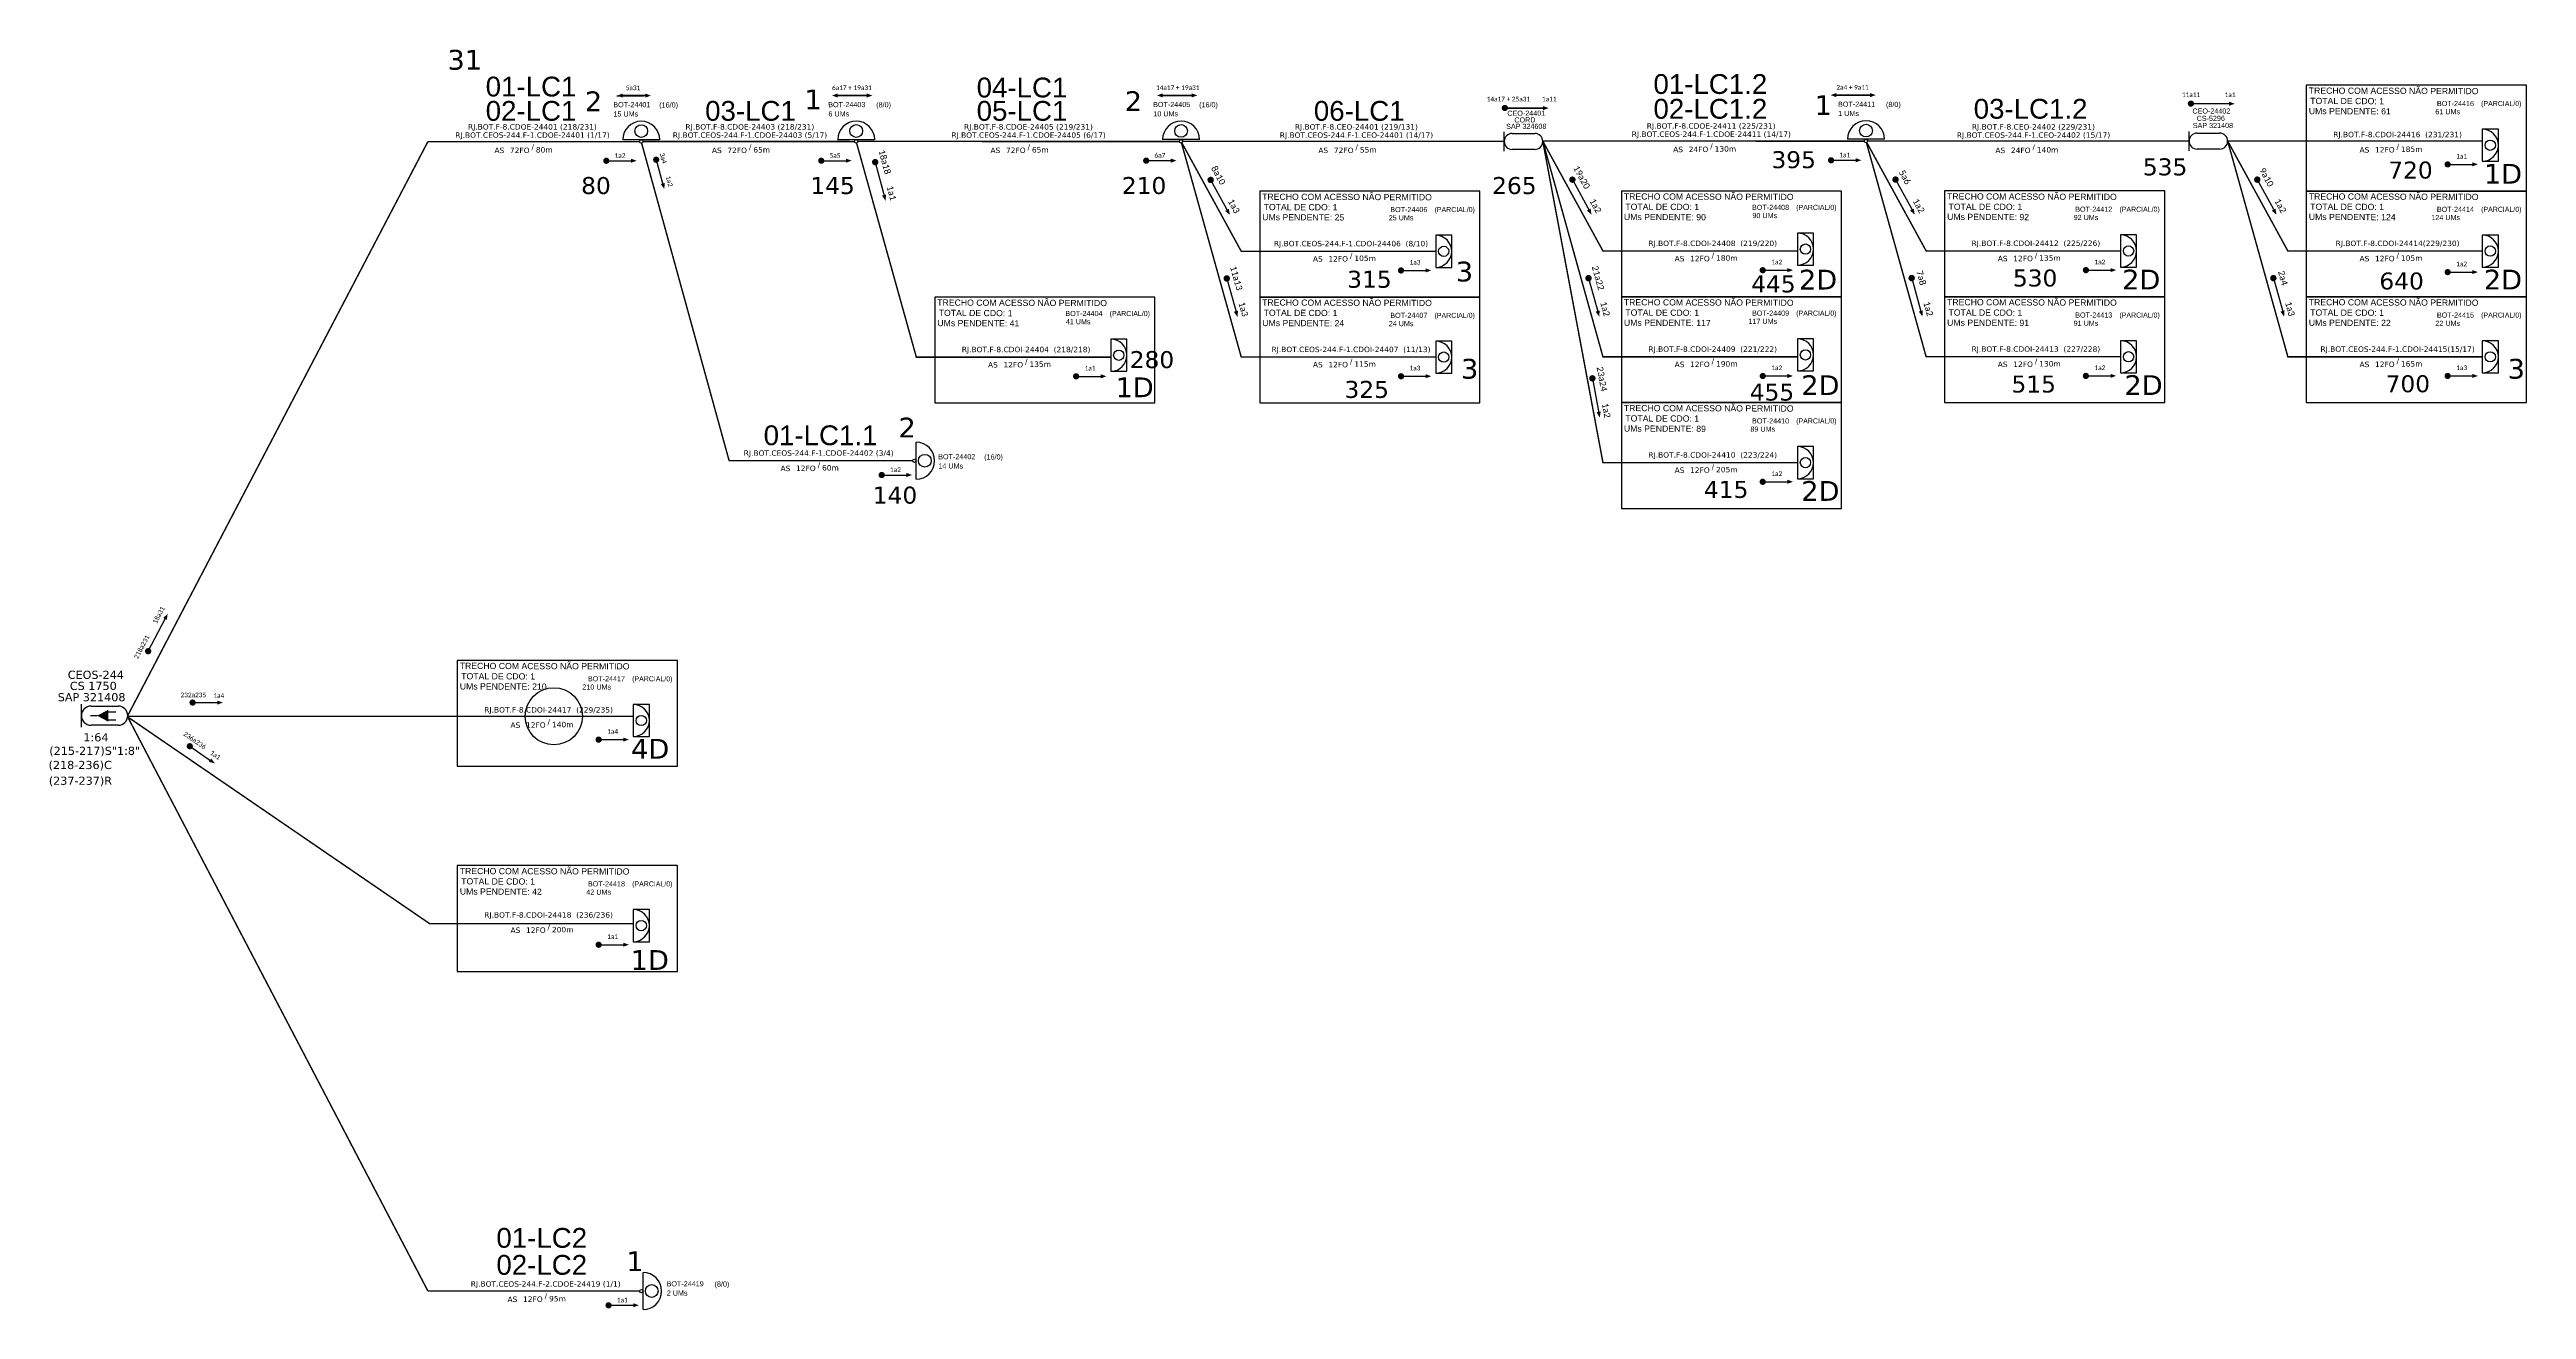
# Model space of a CAD drawing. Extents: x 56439 to 57440, y 58743 to 60492.
# Drawn here: x 56439 to 57315, y 58743 to 59188 of the extents above; entities that cross this region are included whole.
import ezdxf
from ezdxf.enums import TextEntityAlignment as Align

# ---------------------------------------------------------------- set-up
doc = ezdxf.new("R2010")
doc.units = 0
doc.layers.get('0').update_dxf_attribs({"linetype": 'CONTINUOUS'})
for name, color, linetype in [('20_0-LEGENDA_DOS_CDO_S', 1, 'CONTINUOUS'), ('20_1-CDO_INTERIOR', 1, 'CONTINUOUS'), ('20_2-CDO_POSTE', 1, 'CONTINUOUS'), ('20_4-CEOS', 1, 'CONTINUOUS'), ('40_1-ETIQUETAS', 1, 'CONTINUOUS'), ('CAP_A_INSTALAR', 1, 'FENCELINE1'), ('CD_A_INSTALAR', 1, 'CONTINUOUS'), ('LABEL_CABOS', 7, 'CONTINUOUS'), ('SETA', 7, 'CONTINUOUS'), ('TEXTO', 255, 'CONTINUOUS'), ('UMS', 2, 'FENCELINE1')]:
    doc.layers.add(name, color=color, linetype=linetype)
doc.styles.add('ARIAL', font='arial.ttf')
doc.styles.add('SIREDIT', font='verdana.ttf')
doc.linetypes.add('FENCELINE1', pattern='A,0.25,-0.1,[133,ltypeshp.shx,S=0.1,R=0,X=-0.1,Y=0],-0.1,1', length=1.45)

# ---------------------------------------------------------------- blocks, each defined once
blk = doc.blocks.new('CEOS_RP_CT_DRT')
at = {"layer": '20_4-CEOS', "color": 0}
for p, q in [((-4.54, 1.19), (-1.19, 1.19)), ((-1.19, -1.19), (-4.54, -1.19))]:
    blk.add_line(p, q, dxfattribs=at)
for points in [[(-5.73, -1.43), (-5.73, 1.44)], [(-3.79, 0), (-4.59, 0)], [(-2.47, 0.48), (-1.45, 0.48)], [(-2.47, -0.52), (-1.45, -0.52)]]:
    blk.add_lwpolyline(points, dxfattribs=at)
blk.add_lwpolyline([(-3.79, 0, 0, 1.47, 0), (-2.41, 0, 1.47, 1.47, 0)], format="xyseb", dxfattribs=at)
for centre, start, end in [((-4.54, 0), 90, 270), ((-1.19, 0), 270, 90)]:
    blk.add_arc(centre, 1.19, start, end, dxfattribs=at)
at = {"layer": '20_4-CEOS', "color": 7, "style": 'SIREDIT'}
for tag, p in [('Nº_DA_CEOS', (-2.86, 5.6)), ('LOCAL', (-2.86, 4.24)), ('SAP', (-2.86, 2.78)), ('RACIO_SPLITAGEM', (-2.86, -1.88)), ('FIBRAS_SPLITTER', (-2.86, -3.58)), ('FIBRAS_TOP_C', (-2.86, -5.08)), ('RESERVA_FINAIS', (-2.86, -6.39))]:
    blk.add_attdef(tag, text='', height=1.01, dxfattribs=at).set_placement(p, align=Align.TOP_CENTER)
blk = doc.blocks.new('ETIQUETA_RS5F')
at = {"layer": '40_1-ETIQUETAS', "color": 0, "style": 'SIREDIT'}
blk.add_text('/', height=1.5, dxfattribs=at).set_placement((1.58, -1.95), align=Align.RIGHT)
for tag, p in [('ETIQUETA_R_SECUNDARIA', (1.21, 2.1)), ('ETIQUETA_R_PRIMARIA', (1.21, 4.1)), ('F_ATIVAS/F_MORTAS', (1.14, -4.24))]:
    blk.add_attdef(tag, text='', height=1.5, dxfattribs=at).set_placement(p, align=Align.MIDDLE_CENTER)
for tag, p in [('TIPO_CABO', (-6.58, -2.12)), ('CAP_CABO', (0.4, -2.09))]:
    blk.add_attdef(tag, text='', height=1.5, dxfattribs=at).set_placement(p, align=Align.MIDDLE_RIGHT)
for tag, p in [('FUSÃO_1', (0.85, -8.39)), ('FUSÃO_2', (0.85, -10.6)), ('FUSÃO_3', (0.85, -12.93)), ('FUSÃO_4', (0.85, -15.14)), ('FUSÃO_5', (0.85, -17.16))]:
    blk.add_attdef(tag, text='', height=1.5, dxfattribs=at).set_placement(p, align=Align.CENTER)
blk.add_attdef('METROS', text='', height=1.5, dxfattribs=at).set_placement((2.14, -1.95), align=Align.MIDDLE_LEFT)
blk = doc.blocks.new('CDOE_POSTE_')
at = {"color": 1}
blk.add_line((12.9, -5.5), (-2.4, -5.5), dxfattribs=at)
for centre, radius in [((5.3, -1.9), 2.64), ((5.3, -6.2), 0.708)]:
    blk.add_circle(centre, radius, dxfattribs=at)
blk.add_arc((5.3, -5.5), 7.65, 0, 180, dxfattribs=at)
blk = doc.blocks.new('CEO')
at = {"layer": '20_4-CEOS', "color": 0}
for p, q in [((33949.46, 58973.81), (33949.46, 58980.64)), ((33952.29, 58980.06), (33960.24, 58980.06)), ((33960.24, 58974.39), (33952.29, 58974.39))]:
    blk.add_line(p, q, dxfattribs=at)
for centre, start, end in [((33952.29, 58977.22), 90, 270), ((33960.24, 58977.22), 270, 90)]:
    blk.add_arc(centre, 2.83, start, end, dxfattribs=at)
at = {"layer": '20_4-CEOS', "color": 7, "style": 'SIREDIT'}
for tag, p in [('Nº_DA_CEOS', (33956.27, 58990.52)), ('LOCAL', (33956.27, 58987.31)), ('SAP', (33956.27, 58983.82)), ('RACIO_SPLITAGEM', (33956.27, 58972.74)), ('FIBRAS_SPLITTER', (33956.27, 58968.71)), ('FIBRAS_TOP_C', (33956.27, 58965.14)), ('RESERVA_FINAIS', (33956.27, 58962.02))]:
    blk.add_attdef(tag, text='', height=2.4, dxfattribs=at).set_placement(p, align=Align.TOP_CENTER)
blk = doc.blocks.new('CDOI_INT')
at = {"layer": '20_1-CDO_INTERIOR', "color": 0}
blk.add_lwpolyline([(4.25, -4.25), (4.25, 4.25), (0, 4.25), (0, -4.25)], close=True, dxfattribs=at)
blk.add_circle((2.12, 0), 1.36, dxfattribs=at)
blk.add_arc((0, 0), 4.25, 270, 90, dxfattribs=at)
at = {"layer": '20_0-LEGENDA_DOS_CDO_S', "color": 0, "style": 'ARIAL'}
for tag, p in [('SAP', (-0.08, 6.23)), ('CDO_N', (-0.08, 10.38)), ('SURVEY', (-0.08, 8.2)), ('SPLITER_1', (21.18, 10.38)), ('SPLITER_2', (21.19, 8.68)), ('1:XX', (5.94, -2.22)), ('UMS', (5.94, -4.24))]:
    blk.add_attdef(tag, p, '', height=1.36, dxfattribs=at)
blk.add_attdef('FIBRAS_UTILIZADAS', text='', height=1.36, dxfattribs=at).set_placement((15.34, 10.38), align=Align.CENTER)
blk = doc.blocks.new('CDOE-TEXTO_PADRÃO')
at = {"layer": '20_0-LEGENDA_DOS_CDO_S', "color": 0, "style": 'ARIAL'}
for tag, p in [('CDO_N', (0.49, 7.39)), ('SAP', (0.51, 1.67)), ('CORDOALHA', (0.5, 4.33)), ('SPLITER_1', (0.59, -0.91)), ('(XX-XX_F)S', (0.54, -8.29)), ('SPLITER_2', (0.6, -3.55)), ('(XX-XX_L)S', (0.55, -10.83)), ('UMS', (0.55, -13.15))]:
    blk.add_attdef(tag, p, '', height=1.7, rotation=0.11799, dxfattribs=at)
blk.add_attdef('FIBRAS_UTILIZADAS', text='', height=1.7, rotation=0.11799, dxfattribs=at).set_placement((19.77, 7.43), align=Align.CENTER)

msp = doc.modelspace()

# ---------------------------------------------------------------- linework, layer by layer
at = {"color": 3}
for points in [[(57236.69, 59138.25), (57314.5, 59138.25), (57314.5, 59175.66), (57236.69, 59175.66)], [(56866.76, 59100.75), (56944.57, 59100.75), (56944.57, 59138.15), (56866.76, 59138.15)], [(56994.61, 59100.84), (57072.42, 59100.84), (57072.42, 59138.25), (56994.61, 59138.25)], [(57108.84, 59100.87), (57186.65, 59100.87), (57186.65, 59138.27), (57108.84, 59138.27)], [(57236.69, 59100.85), (57314.5, 59100.85), (57314.5, 59138.25), (57236.69, 59138.25)], [(56751.92, 59063.31), (56829.73, 59063.31), (56829.73, 59100.72), (56751.92, 59100.72)], [(56866.76, 59063.35), (56944.57, 59063.35), (56944.57, 59100.75), (56866.76, 59100.75)], [(56994.61, 59063.44), (57072.42, 59063.44), (57072.42, 59100.84), (56994.61, 59100.84)], [(57108.84, 59063.47), (57186.65, 59063.47), (57186.65, 59100.87), (57108.84, 59100.87)], [(57236.69, 59063.45), (57314.5, 59063.45), (57314.5, 59100.85), (57236.69, 59100.85)], [(56994.61, 59026.04), (57072.42, 59026.04), (57072.42, 59063.44), (56994.61, 59063.44)], [(56583.14, 58934.87), (56660.95, 58934.87), (56660.95, 58972.28), (56583.14, 58972.28)], [(56583.14, 58862.36), (56660.95, 58862.36), (56660.95, 58899.76), (56583.14, 58899.76)]]:
    msp.add_lwpolyline(points, close=True, dxfattribs=at)
at = {"const_width": 1.1}
for points in [[(56952.85, 59167.6, 1), (56953.95, 59167.6, 1)], [(57195.35, 59169.14, 1), (57196.45, 59169.14, 1)], [(56635.25, 59148.93, 1), (56636.35, 59148.93, 1)], [(56653.29, 59149.83, 1), (56653.58, 59148.77, 1)], [(56711.24, 59148.96, 1), (56712.34, 59148.96, 1)], [(56826.08, 59148.99, 1), (56827.18, 59148.99, 1)], [(57068.16, 59149.11, 1), (57069.26, 59149.11, 1)], [(57286.1, 59147.66, 1), (57287.19, 59147.66, 1)], [(56916.16, 59110.16, 1), (56917.26, 59110.16, 1)], [(57044.01, 59110.25, 1), (57045.11, 59110.25, 1)], [(57158.24, 59110.28, 1), (57159.34, 59110.28, 1)], [(57286.1, 59109.57, 1), (57287.19, 59109.57, 1)], [(56801.32, 59072.72, 1), (56802.42, 59072.72, 1)], [(56916.16, 59072.75, 1), (56917.26, 59072.75, 1)], [(57044.01, 59072.85, 1), (57045.11, 59072.85, 1)], [(57158.24, 59072.87, 1), (57159.34, 59072.87, 1)], [(57286.1, 59072.86, 1), (57287.19, 59072.86, 1)], [(56732.59, 59037.84, 1), (56733.69, 59037.84, 1)], [(57044.01, 59035.44, 1), (57045.11, 59035.44, 1)], [(56473.6, 58975.07, 1), (56474.11, 58976.05, 1)], [(56489.02, 58957.39, 1), (56490.12, 58957.38, 1)], [(56488.13, 58942.27, 1), (56489.03, 58941.65, 1)], [(56632.54, 58944.28, 1), (56633.64, 58944.28, 1)], [(56632.54, 58871.77, 1), (56633.64, 58871.77, 1)], [(56636.06, 58744.29, 1), (56637.16, 58744.29, 1)]]:
    msp.add_lwpolyline(points, format="xyb", close=True, dxfattribs=at)
at = {"color": 7, "const_width": 1.13}
for points in [[(56730.7, 59149.01, 1), (56731, 59147.92, 1)], [(56849.26, 59142.71, 1), (56849.57, 59141.62, 1)], [(56976.99, 59142.75, 1), (56977.54, 59141.77, 1)], [(57091.23, 59142.78, 1), (57091.77, 59141.79, 1)], [(57219.08, 59142.76, 1), (57219.63, 59141.77, 1)], [(56854.96, 59107.89, 1), (56855.26, 59106.8, 1)], [(56982.81, 59107.98, 1), (56983.12, 59106.9, 1)], [(57097.04, 59108.01, 1), (57097.35, 59106.92, 1)], [(57224.89, 59107.99, 1), (57225.2, 59106.91, 1)], [(56984.24, 59072.57, 1), (56984.45, 59071.46, 1)]]:
    msp.add_lwpolyline(points, format="xyb", close=True, dxfattribs=at)
at = {"layer": 'CAP_A_INSTALAR', "linetype": 'FENCELINE1', "ltscale": 5, "const_width": 0.513}
for points in [[(56466.63, 58952.75), (56572.75, 59155.73)], [(56572.75, 59155.73), (56647.53, 59155.7)], [(56648.73, 59155.76), (56723.51, 59155.73)], [(56724.72, 59155.78), (56838.35, 59155.76)], [(56839.56, 59155.81), (56953.19, 59155.79)], [(56966.8, 59155.91), (57080.43, 59155.88)], [(57081.64, 59155.93), (57195.27, 59155.91)], [(56679.21, 59042.91), (56744.11, 59042.91)], [(56466.63, 58952.31), (56572.75, 58749.34)], [(56572.75, 58749.34), (56647.53, 58749.36)]]:
    msp.add_lwpolyline(points, dxfattribs=at)
at = {"layer": 'CAP_A_INSTALAR', "color": 1, "linetype": 'FENCELINE1', "ltscale": 5.3, "const_width": 0.513}
msp.add_lwpolyline([(56679.21, 59042.91), (56648.29, 59155.17)], dxfattribs=at)
at = {"layer": 'CD_A_INSTALAR', "color": 8, "linetype": 'FENCELINE1', "ltscale": 5, "const_width": 0.513}
for points in [[(56814.12, 59079.5), (56745.39, 59079.5), (56724.27, 59155.2)], [(56928.95, 59079.53), (56860.23, 59079.53), (56839.11, 59155.23)], [(56928.95, 59116.94), (56860.23, 59116.94), (56839.24, 59155.28)], [(57056.81, 59042.22), (56988.08, 59042.22), (56966.8, 59155.9)], [(57056.81, 59079.62), (56988.08, 59079.62), (56966.8, 59155.9)], [(57056.81, 59117.03), (56988.08, 59117.03), (56966.8, 59155.91)], [(57171.04, 59079.65), (57102.32, 59079.65), (57081.2, 59155.35)], [(57171.04, 59117.06), (57102.32, 59117.06), (57081.33, 59155.4)], [(57298.89, 59117.04), (57230.17, 59117.04), (57208.89, 59155.92)], [(57298.89, 59155.91), (57208.89, 59155.91)], [(57298.89, 59079.63), (57230.17, 59079.63), (57208.89, 59155.91)], [(56645.34, 58952.53), (56466.62, 58952.53)], [(56645.34, 58879.23), (56573.35, 58879.23), (56466.63, 58952.31)]]:
    msp.add_lwpolyline(points, dxfattribs=at)
at = {"layer": 'SETA'}
for points in [[(56639.51, 59171.91), (56648.96, 59171.91)], [(56640.88, 59171.97), (56650.33, 59171.97)], [(56650.33, 59171.97), (56640.88, 59171.97)], [(56716.86, 59171.99), (56728.61, 59171.99)], [(56728.61, 59171.99), (56716.86, 59171.99)], [(56831.7, 59172.03), (56843.45, 59172.03)], [(56843.45, 59172.03), (56831.7, 59172.03)], [(56953.19, 59167.54), (56967.62, 59167.54)], [(56967.62, 59167.54), (56953.19, 59167.54)], [(57069.79, 59172.15), (57083.24, 59172.15)], [(57083.24, 59172.15), (57069.79, 59172.15)], [(57210.13, 59169.08), (57195.69, 59169.08)], [(56635.8, 59148.93), (56645.26, 59148.93)], [(56653.44, 59149.3), (56655.95, 59140.18)], [(56711.79, 59148.96), (56721.24, 59148.96)], [(56826.63, 59148.99), (56836.08, 59148.99)], [(57068.71, 59149.11), (57078.17, 59149.11)], [(57286.65, 59147.66), (57296.09, 59147.66)], [(56916.71, 59110.16), (56926.15, 59110.16)], [(57044.56, 59110.25), (57054, 59110.25)], [(57158.79, 59110.28), (57168.23, 59110.28)], [(57286.65, 59109.57), (57296.09, 59109.57)], [(56801.87, 59072.72), (56811.31, 59072.72)], [(56916.71, 59072.75), (56926.15, 59072.75)], [(57044.56, 59072.85), (57054, 59072.85)], [(57158.79, 59072.87), (57168.23, 59072.87)], [(57286.65, 59072.86), (57296.09, 59072.86)], [(56733.14, 59037.84), (56742.6, 59037.84)], [(57044.56, 59035.44), (57054, 59035.44)], [(56473.86, 58975.56), (56479.83, 58986.95)], [(56489.57, 58957.39), (56499.02, 58957.37)], [(56488.58, 58941.96), (56496.37, 58936.6)], [(56633.09, 58944.28), (56642.53, 58944.28)], [(56633.09, 58871.77), (56642.53, 58871.77)], [(56636.61, 58744.29), (56646.06, 58744.29)]]:
    msp.add_lwpolyline(points, dxfattribs=at)
at = {"layer": 'SETA', "color": 7}
for points in [[(56730.85, 59148.46), (56734.24, 59135.76)], [(56849.42, 59142.17), (56855.72, 59130.63)], [(56977.27, 59142.26), (56983.57, 59130.72)], [(57091.5, 59142.29), (57097.8, 59130.75)], [(57219.35, 59142.27), (57225.65, 59130.73)], [(56855.11, 59107.35), (56858.63, 59094.68)], [(56982.96, 59107.44), (56986.48, 59094.78)], [(57097.2, 59107.47), (57100.71, 59094.8)], [(57225.05, 59107.45), (57228.57, 59094.78)], [(56984.34, 59072.02), (56986.75, 59059.1)]]:
    msp.add_lwpolyline(points, dxfattribs=at)
at = {"layer": 'SETA'}
for points in [[(56641.64, 59172.71), (56639.62, 59171.98), (56641.64, 59171.25)], [(56649.58, 59172.71), (56651.59, 59171.98), (56649.58, 59171.25)], [(56717.62, 59172.74), (56715.61, 59172.01), (56717.62, 59171.27)], [(56727.85, 59172.74), (56729.87, 59172.01), (56727.85, 59171.27)], [(56832.46, 59172.77), (56830.44, 59172.04), (56832.46, 59171.31)], [(56842.69, 59172.77), (56844.7, 59172.04), (56842.69, 59171.31)], [(56966.87, 59168.29), (56968.88, 59167.55), (56966.87, 59166.82)], [(57070.55, 59172.89), (57068.54, 59172.16), (57070.55, 59171.43)], [(57082.48, 59172.89), (57084.5, 59172.16), (57082.48, 59171.43)], [(57209.37, 59169.83), (57211.38, 59169.09), (57209.37, 59168.36)], [(56644.5, 59149.68), (56646.52, 59148.95), (56644.5, 59148.22)], [(56720.49, 59149.71), (56722.5, 59148.98), (56720.49, 59148.24)], [(56835.32, 59149.74), (56837.34, 59149.01), (56835.32, 59148.27)], [(57077.41, 59149.86), (57079.42, 59149.13), (57077.41, 59148.39)], [(56656.47, 59141.11), (56656.29, 59138.97), (56655.05, 59140.72)], [(57295.33, 59148.41), (57297.34, 59147.68), (57295.33, 59146.94)], [(56925.39, 59110.9), (56927.4, 59110.17), (56925.39, 59109.44)], [(57053.24, 59111), (57055.26, 59110.26), (57053.24, 59109.53)], [(57167.48, 59111.02), (57169.49, 59110.29), (57167.48, 59109.56)], [(57295.33, 59110.31), (57297.34, 59109.58), (57295.33, 59108.85)], [(56810.55, 59073.47), (56812.57, 59072.74), (56810.55, 59072)], [(56925.39, 59073.5), (56927.4, 59072.77), (56925.39, 59072.04)], [(57053.24, 59073.59), (57055.26, 59072.86), (57053.24, 59072.13)], [(57167.48, 59073.62), (57169.49, 59072.89), (57167.48, 59072.16)], [(57295.33, 59073.6), (57297.34, 59072.87), (57295.33, 59072.14)], [(56741.84, 59038.59), (56743.86, 59037.85), (56741.84, 59037.12)], [(57053.24, 59036.19), (57055.26, 59035.46), (57053.24, 59034.73)], [(56479.16, 58987.3), (56480.75, 58988.74), (56480.46, 58986.62)], [(56498.27, 58958.12), (56500.28, 58957.38), (56498.26, 58956.65)], [(56641.78, 58945.03), (56643.79, 58944.3), (56641.78, 58943.56)], [(56496.17, 58937.65), (56497.42, 58935.9), (56495.34, 58936.44)], [(56641.78, 58872.51), (56643.79, 58871.78), (56641.78, 58871.05)], [(56645.3, 58745.04), (56647.32, 58744.31), (56645.3, 58743.58)]]:
    msp.add_solid(points, dxfattribs=at)
at = {"layer": 'SETA', "color": 7}
for points in [[(56734.69, 59137), (56734.5, 59134.81), (56733.23, 59136.61)], [(56855.86, 59131.94), (56856.2, 59129.77), (56854.54, 59131.21)], [(56983.71, 59132.04), (56984.05, 59129.86), (56982.39, 59131.31)], [(57097.94, 59132.06), (57098.29, 59129.88), (57096.62, 59131.33)], [(57225.8, 59132.04), (57226.14, 59129.87), (57224.48, 59131.31)], [(56859.07, 59095.93), (56858.91, 59093.73), (56857.62, 59095.52)], [(56986.92, 59096.02), (56986.76, 59093.82), (56985.47, 59095.61)], [(57101.15, 59096.05), (57100.99, 59093.85), (57099.7, 59095.64)], [(57229, 59096.03), (57228.84, 59093.83), (57227.55, 59095.62)], [(56987.29, 59060.3), (56986.94, 59058.12), (56985.81, 59060.01)]]:
    msp.add_solid(points, dxfattribs=at)
at = {"layer": 'UMS', "color": 6, "linetype": 'BYBLOCK'}
msp.add_circle((56617.26, 58952.53), 10.1, dxfattribs=at)

# ---------------------------------------------------------------- block references
at = {"color": 1}
for p in [(23003.73, 178.56), (23245.81, 178.68)]:
    msp.add_blockref('CEO', p, dxfattribs=at)
at = {"layer": '20_2-CDO_POSTE'}
ref = msp.add_blockref('CDOE-TEXTO_PADRÃO', (56646.07, 59155.68), dxfattribs=dict(at, xscale=1.069200003147125, yscale=1.069200003147125, zscale=1.069200003147125))
ref.add_attrib('CDO_N', 'BOT-24401', (56638.27, 59167.85), dxfattribs={"layer": '20_0-LEGENDA_DOS_CDO_S', "color": 0, "height": 1.817, "rotation": 0.11799, "style": 'ARIAL'})
ref.add_attrib('CORDOALHA', '15 UMs', (56638.33, 59164.58), dxfattribs={"layer": '20_1-CDO_INTERIOR', "color": 0, "height": 1.817, "rotation": 0.11799, "style": 'ARIAL'})
ref.add_attrib('FIBRAS_UTILIZADAS', '       (16/0)', dxfattribs={"layer": '20_0-LEGENDA_DOS_CDO_S', "color": 0, "height": 1.8175, "rotation": 0.11799, "style": 'ARIAL'}).set_placement((56655.37, 59167.77), align=Align.CENTER)
ref = msp.add_blockref('CDOE-TEXTO_PADRÃO', (56722.05, 59155.71), dxfattribs=dict(at, xscale=1.069200003147125, yscale=1.069200003147125, zscale=1.069200003147125))
ref.add_attrib('CDO_N', 'BOT-24403', (56714.25, 59167.88), dxfattribs={"layer": '20_0-LEGENDA_DOS_CDO_S', "color": 0, "height": 1.817, "rotation": 0.11799, "style": 'ARIAL'})
ref.add_attrib('CORDOALHA', '6 UMs', (56714.32, 59164.6), dxfattribs={"layer": '20_1-CDO_INTERIOR', "color": 0, "height": 1.817, "rotation": 0.11799, "style": 'ARIAL'})
ref.add_attrib('FIBRAS_UTILIZADAS', '       (8/0)', dxfattribs={"layer": '20_0-LEGENDA_DOS_CDO_S', "color": 0, "height": 1.8175, "rotation": 0.11799, "style": 'ARIAL'}).set_placement((56731.35, 59167.8), align=Align.CENTER)
ref = msp.add_blockref('CDOE-TEXTO_PADRÃO', (56836.89, 59155.74), dxfattribs=dict(at, xscale=1.069200003147125, yscale=1.069200003147125, zscale=1.069200003147125))
ref.add_attrib('CDO_N', 'BOT-24405', (56829.09, 59167.91), dxfattribs={"layer": '20_0-LEGENDA_DOS_CDO_S', "color": 0, "height": 1.817, "rotation": 0.11799, "style": 'ARIAL'})
ref.add_attrib('CORDOALHA', '10 UMs', (56829.16, 59164.64), dxfattribs={"layer": '20_1-CDO_INTERIOR', "color": 0, "height": 1.817, "rotation": 0.11799, "style": 'ARIAL'})
ref.add_attrib('FIBRAS_UTILIZADAS', '       (16/0)', dxfattribs={"layer": '20_0-LEGENDA_DOS_CDO_S', "color": 0, "height": 1.8175, "rotation": 0.11799, "style": 'ARIAL'}).set_placement((56846.19, 59167.83), align=Align.CENTER)
ref = msp.add_blockref('CDOE-TEXTO_PADRÃO', (56954.3, 59157.4), dxfattribs=dict(at, xscale=1.067418450900318, yscale=1.067418450900318, zscale=1.067418450900318))
ref.add_attrib('CDO_N', 'CEO-24401', (56954.29, 59164.83), dxfattribs={"layer": '20_0-LEGENDA_DOS_CDO_S', "color": 0, "height": 1.814, "rotation": 0.11799, "style": 'ARIAL'})
ref.add_attrib('CORDOALHA', 'CORD', (56956.77, 59162.48), dxfattribs={"layer": '20_0-LEGENDA_DOS_CDO_S', "color": 0, "height": 1.814, "rotation": 0.11799, "style": 'ARIAL'})
ref.add_attrib('SAP', 'SAP 324608', (56953.86, 59160.2), dxfattribs={"layer": '20_0-LEGENDA_DOS_CDO_S', "color": 0, "height": 1.814, "rotation": 0.11799, "style": 'ARIAL'})
ref = msp.add_blockref('CDOE-TEXTO_PADRÃO', (57078.98, 59155.86), dxfattribs=dict(at, xscale=1.069200003147125, yscale=1.069200003147125, zscale=1.069200003147125))
ref.add_attrib('CDO_N', 'BOT-24411', (57071.18, 59168.03), dxfattribs={"layer": '20_0-LEGENDA_DOS_CDO_S', "color": 0, "height": 1.817, "rotation": 0.11799, "style": 'ARIAL'})
ref.add_attrib('CORDOALHA', '1 UMs', (57071.24, 59164.75), dxfattribs={"layer": '20_1-CDO_INTERIOR', "color": 0, "height": 1.817, "rotation": 0.11799, "style": 'ARIAL'})
ref.add_attrib('FIBRAS_UTILIZADAS', '       (8/0)', dxfattribs={"layer": '20_0-LEGENDA_DOS_CDO_S', "color": 0, "height": 1.8175, "rotation": 0.11799, "style": 'ARIAL'}).set_placement((57088.27, 59167.95), align=Align.CENTER)
ref = msp.add_blockref('CDOE-TEXTO_PADRÃO', (57196.38, 59157.4), dxfattribs=dict(at, xscale=1.067418450900318, yscale=1.067418450900318, zscale=1.067418450900318))
ref.add_attrib('CDO_N', 'CEO-24402', (57196.44, 59165.6), dxfattribs={"layer": '20_0-LEGENDA_DOS_CDO_S', "color": 0, "height": 1.814, "rotation": 0.11799, "style": 'ARIAL'})
ref.add_attrib('CORDOALHA', 'CS-5296', (57197.91, 59163.02), dxfattribs={"layer": '20_0-LEGENDA_DOS_CDO_S', "color": 0, "height": 1.814, "rotation": 0.11799, "style": 'ARIAL'})
ref.add_attrib('SAP', 'SAP 321408', (57196.56, 59160.49), dxfattribs={"layer": '20_0-LEGENDA_DOS_CDO_S', "color": 0, "height": 1.814, "rotation": 0.11799, "style": 'ARIAL'})
ref = msp.add_blockref('CDOE-TEXTO_PADRÃO', (56760.92, 59031.22), dxfattribs=dict(at, xscale=1.069200003147125, yscale=1.069200003147125, zscale=1.069200003147125))
ref.add_attrib('CDO_N', 'BOT-24402', (56753.11, 59043.39), dxfattribs={"layer": '20_0-LEGENDA_DOS_CDO_S', "color": 0, "height": 1.817, "rotation": 0.11799, "style": 'ARIAL'})
ref.add_attrib('CORDOALHA', '14 UMs', (56753.18, 59040.12), dxfattribs={"layer": '20_1-CDO_INTERIOR', "color": 0, "height": 1.817, "rotation": 0.11799, "style": 'ARIAL'})
ref.add_attrib('FIBRAS_UTILIZADAS', '       (16/0)', dxfattribs={"layer": '20_0-LEGENDA_DOS_CDO_S', "color": 0, "height": 1.8175, "rotation": 0.11799, "style": 'ARIAL'}).set_placement((56770.21, 59043.31), align=Align.CENTER)
ref = msp.add_blockref('CDOE-TEXTO_PADRÃO', (56664.91, 58738.81), dxfattribs=dict(at, xscale=1.069200003147125, yscale=1.069200003147125, zscale=1.069200003147125))
ref.add_attrib('CDO_N', 'BOT-24419', (56657.11, 58750.99), dxfattribs={"layer": '20_0-LEGENDA_DOS_CDO_S', "color": 0, "height": 1.817, "rotation": 0.11799, "style": 'ARIAL'})
ref.add_attrib('CORDOALHA', '2 UMs', (56657.18, 58747.71), dxfattribs={"layer": '20_1-CDO_INTERIOR', "color": 0, "height": 1.817, "rotation": 0.11799, "style": 'ARIAL'})
ref.add_attrib('FIBRAS_UTILIZADAS', '       (8/0)', dxfattribs={"layer": '20_0-LEGENDA_DOS_CDO_S', "color": 0, "height": 1.8175, "rotation": 0.11799, "style": 'ARIAL'}).set_placement((56674.21, 58750.9), align=Align.CENTER)
at = {"layer": '20_4-CEOS'}
ref = msp.add_blockref('CEOS_RP_CT_DRT', (56466.63, 58952.75), dxfattribs=dict(at, xscale=2.853398852348328, yscale=2.853398852348328, zscale=2.853398852348328))
ref.add_attrib('Nº_DA_CEOS', 'CEOS-244', dxfattribs={"color": 7, "height": 2.881, "style": 'SIREDIT'}).set_placement((56455.38, 58968.66), align=Align.TOP_CENTER)
ref.add_attrib('LOCAL', 'CS 1750', dxfattribs={"color": 7, "height": 2.881, "style": 'SIREDIT'}).set_placement((56454.47, 58964.73), align=Align.TOP_CENTER)
ref.add_attrib('SAP', 'SAP 321408', dxfattribs={"color": 7, "height": 2.881, "style": 'SIREDIT'}).set_placement((56453.88, 58960.74), align=Align.TOP_CENTER)
ref.add_attrib('RACIO_SPLITAGEM', '1:64', dxfattribs={"color": 7, "height": 2.881, "style": 'SIREDIT'}).set_placement((56455.41, 58946.54), align=Align.TOP_CENTER)
ref.add_attrib('FIBRAS_SPLITTER', '(215-217)S"1:8"', dxfattribs={"color": 7, "height": 2.881, "style": 'SIREDIT'}).set_placement((56454.97, 58941.78), align=Align.TOP_CENTER)
ref.add_attrib('FIBRAS_TOP_C', '(218-236)C', dxfattribs={"color": 7, "height": 2.881, "style": 'SIREDIT'}).set_placement((56449.84, 58936.77), align=Align.TOP_CENTER)
ref.add_attrib('RESERVA_FINAIS', '(237-237)R', dxfattribs={"color": 7, "height": 2.881, "style": 'SIREDIT'}).set_placement((56449.92, 58931.2), align=Align.TOP_CENTER)
at = {"layer": '40_1-ETIQUETAS'}
ref = msp.add_blockref('ETIQUETA_RS5F', (56608.2, 59155.33), dxfattribs=dict(at, xscale=1.280902120836367, yscale=1.280902120836367, zscale=1.280902120836367))
ref.add_attrib('ETIQUETA_R_PRIMARIA', 'RJ.BOT.F-8.CDOE-24401 (218/231)', dxfattribs={"color": 0, "height": 1.9214, "style": 'SIREDIT'}).set_placement((56609.67, 59160.93), align=Align.MIDDLE_CENTER)
ref.add_attrib('ETIQUETA_R_SECUNDARIA', 'RJ.BOT.CEOS-244.F-1.CDOE-24401 (1/17)', dxfattribs={"color": 0, "height": 1.9214, "style": 'SIREDIT'}).set_placement((56609.71, 59158.02), align=Align.MIDDLE_CENTER)
ref.add_attrib('TIPO_CABO', 'AS', dxfattribs={"color": 0, "height": 1.921, "style": 'SIREDIT'}).set_placement((56599.73, 59152.62), align=Align.MIDDLE_RIGHT)
ref.add_attrib('CAP_CABO', '72FO', dxfattribs={"color": 0, "height": 1.921, "style": 'SIREDIT'}).set_placement((56608.67, 59152.64), align=Align.MIDDLE_RIGHT)
ref.add_attrib('METROS', '80m', dxfattribs={"color": 0, "height": 1.921, "style": 'SIREDIT'}).set_placement((56610.9, 59152.82), align=Align.MIDDLE_LEFT)
ref = msp.add_blockref('ETIQUETA_RS5F', (56685.06, 59155.33), dxfattribs=dict(at, xscale=1.280902120836367, yscale=1.280902120836367, zscale=1.280902120836367))
ref.add_attrib('ETIQUETA_R_PRIMARIA', 'RJ.BOT.F-8.CDOE-24403 (218/231)', dxfattribs={"color": 0, "height": 1.9214, "style": 'SIREDIT'}).set_placement((56686.53, 59160.93), align=Align.MIDDLE_CENTER)
ref.add_attrib('ETIQUETA_R_SECUNDARIA', 'RJ.BOT.CEOS-244.F-1.CDOE-24403 (5/17)', dxfattribs={"color": 0, "height": 1.9214, "style": 'SIREDIT'}).set_placement((56686.58, 59158.02), align=Align.MIDDLE_CENTER)
ref.add_attrib('TIPO_CABO', 'AS', dxfattribs={"color": 0, "height": 1.921, "style": 'SIREDIT'}).set_placement((56676.59, 59152.62), align=Align.MIDDLE_RIGHT)
ref.add_attrib('CAP_CABO', '72FO', dxfattribs={"color": 0, "height": 1.921, "style": 'SIREDIT'}).set_placement((56685.53, 59152.64), align=Align.MIDDLE_RIGHT)
ref.add_attrib('METROS', '65m', dxfattribs={"color": 0, "height": 1.921, "style": 'SIREDIT'}).set_placement((56687.77, 59152.82), align=Align.MIDDLE_LEFT)
ref = msp.add_blockref('ETIQUETA_RS5F', (56783.54, 59155.33), dxfattribs=dict(at, xscale=1.280902120836367, yscale=1.280902120836367, zscale=1.280902120836367))
ref.add_attrib('ETIQUETA_R_PRIMARIA', 'RJ.BOT.F-8.CDOE-24405 (219/231)', dxfattribs={"color": 0, "height": 1.9214, "style": 'SIREDIT'}).set_placement((56785.01, 59160.93), align=Align.MIDDLE_CENTER)
ref.add_attrib('ETIQUETA_R_SECUNDARIA', 'RJ.BOT.CEOS-244.F-1.CDOE-24405 (6/17)', dxfattribs={"color": 0, "height": 1.9214, "style": 'SIREDIT'}).set_placement((56785.05, 59158.02), align=Align.MIDDLE_CENTER)
ref.add_attrib('TIPO_CABO', 'AS', dxfattribs={"color": 0, "height": 1.921, "style": 'SIREDIT'}).set_placement((56775.06, 59152.62), align=Align.MIDDLE_RIGHT)
ref.add_attrib('CAP_CABO', '72FO', dxfattribs={"color": 0, "height": 1.921, "style": 'SIREDIT'}).set_placement((56784.01, 59152.64), align=Align.MIDDLE_RIGHT)
ref.add_attrib('METROS', '65m', dxfattribs={"color": 0, "height": 1.921, "style": 'SIREDIT'}).set_placement((56786.24, 59152.82), align=Align.MIDDLE_LEFT)
ref = msp.add_blockref('ETIQUETA_RS5F', (56899.44, 59155.33), dxfattribs=dict(at, xscale=1.280902120836367, yscale=1.280902120836367, zscale=1.280902120836367))
ref.add_attrib('ETIQUETA_R_PRIMARIA', 'RJ.BOT.F-8.CEO-24401 (219/131)', dxfattribs={"color": 0, "height": 1.9214, "style": 'SIREDIT'}).set_placement((56900.91, 59160.93), align=Align.MIDDLE_CENTER)
ref.add_attrib('ETIQUETA_R_SECUNDARIA', 'RJ.BOT.CEOS-244.F-1.CEO-24401 (14/17)', dxfattribs={"color": 0, "height": 1.9214, "style": 'SIREDIT'}).set_placement((56900.95, 59158.02), align=Align.MIDDLE_CENTER)
ref.add_attrib('TIPO_CABO', 'AS', dxfattribs={"color": 0, "height": 1.921, "style": 'SIREDIT'}).set_placement((56890.96, 59152.62), align=Align.MIDDLE_RIGHT)
ref.add_attrib('CAP_CABO', '72FO', dxfattribs={"color": 0, "height": 1.921, "style": 'SIREDIT'}).set_placement((56899.91, 59152.64), align=Align.MIDDLE_RIGHT)
ref.add_attrib('METROS', '55m', dxfattribs={"color": 0, "height": 1.921, "style": 'SIREDIT'}).set_placement((56902.14, 59152.82), align=Align.MIDDLE_LEFT)
ref = msp.add_blockref('ETIQUETA_RS5F', (57024.85, 59155.65), dxfattribs=dict(at, xscale=1.280902120836367, yscale=1.280902120836367, zscale=1.280902120836367))
ref.add_attrib('ETIQUETA_R_PRIMARIA', 'RJ.BOT.F-8.CDOE-24411 (225/231)', dxfattribs={"color": 0, "height": 1.9214, "style": 'SIREDIT'}).set_placement((57026.32, 59161.25), align=Align.MIDDLE_CENTER)
ref.add_attrib('ETIQUETA_R_SECUNDARIA', 'RJ.BOT.CEOS-244.F-1.CDOE-24411 (14/17)', dxfattribs={"color": 0, "height": 1.9214, "style": 'SIREDIT'}).set_placement((57026.37, 59158.34), align=Align.MIDDLE_CENTER)
ref.add_attrib('TIPO_CABO', 'AS', dxfattribs={"color": 0, "height": 1.921, "style": 'SIREDIT'}).set_placement((57016.38, 59152.94), align=Align.MIDDLE_RIGHT)
ref.add_attrib('CAP_CABO', '24FO', dxfattribs={"color": 0, "height": 1.921, "style": 'SIREDIT'}).set_placement((57025.32, 59152.97), align=Align.MIDDLE_RIGHT)
ref.add_attrib('METROS', '130m', dxfattribs={"color": 0, "height": 1.921, "style": 'SIREDIT'}).set_placement((57027.56, 59153.14), align=Align.MIDDLE_LEFT)
ref = msp.add_blockref('ETIQUETA_RS5F', (57138.75, 59155.33), dxfattribs=dict(at, xscale=1.280902120836367, yscale=1.280902120836367, zscale=1.280902120836367))
ref.add_attrib('ETIQUETA_R_PRIMARIA', 'RJ.BOT.F-8.CEO-24402 (229/231)', dxfattribs={"color": 0, "height": 1.9214, "style": 'SIREDIT'}).set_placement((57140.22, 59160.93), align=Align.MIDDLE_CENTER)
ref.add_attrib('ETIQUETA_R_SECUNDARIA', 'RJ.BOT.CEOS-244.F-1.CEO-24402 (15/17)', dxfattribs={"color": 0, "height": 1.9214, "style": 'SIREDIT'}).set_placement((57140.26, 59158.02), align=Align.MIDDLE_CENTER)
ref.add_attrib('TIPO_CABO', 'AS', dxfattribs={"color": 0, "height": 1.921, "style": 'SIREDIT'}).set_placement((57130.27, 59152.62), align=Align.MIDDLE_RIGHT)
ref.add_attrib('CAP_CABO', '24FO', dxfattribs={"color": 0, "height": 1.921, "style": 'SIREDIT'}).set_placement((57139.22, 59152.64), align=Align.MIDDLE_RIGHT)
ref.add_attrib('METROS', '140m', dxfattribs={"color": 0, "height": 1.921, "style": 'SIREDIT'}).set_placement((57141.45, 59152.82), align=Align.MIDDLE_LEFT)
ref = msp.add_blockref('ETIQUETA_RS5F', (56709.35, 59042.9), dxfattribs=dict(at, xscale=1.283, yscale=1.283, zscale=1.283))
ref.add_attrib('ETIQUETA_R_SECUNDARIA', 'RJ.BOT.CEOS-244.F-1.CDOE-24402 (3/4)', dxfattribs={"color": 0, "height": 1.9245, "style": 'SIREDIT'}).set_placement((56710.86, 59045.6), align=Align.MIDDLE_CENTER)
ref.add_attrib('TIPO_CABO', 'AS', dxfattribs={"color": 0, "height": 1.925, "style": 'SIREDIT'}).set_placement((56700.86, 59040.18), align=Align.MIDDLE_RIGHT)
ref.add_attrib('CAP_CABO', '12FO', dxfattribs={"color": 0, "height": 1.925, "style": 'SIREDIT'}).set_placement((56709.82, 59040.21), align=Align.MIDDLE_RIGHT)
ref.add_attrib('METROS', '60m', dxfattribs={"color": 0, "height": 1.925, "style": 'SIREDIT'}).set_placement((56712.05, 59040.39), align=Align.MIDDLE_LEFT)
ref = msp.add_blockref('ETIQUETA_RS5F', (56612.85, 58749.15), dxfattribs=dict(at, xscale=1.283, yscale=1.283, zscale=1.283))
ref.add_attrib('ETIQUETA_R_SECUNDARIA', 'RJ.BOT.CEOS-244.F-2.CDOE-24419 (1/1)', dxfattribs={"color": 0, "height": 1.9245, "style": 'SIREDIT'}).set_placement((56614.37, 58751.85), align=Align.MIDDLE_CENTER)
ref.add_attrib('TIPO_CABO', 'AS', dxfattribs={"color": 0, "height": 1.925, "style": 'SIREDIT'}).set_placement((56604.36, 58746.44), align=Align.MIDDLE_RIGHT)
ref.add_attrib('CAP_CABO', '12FO', dxfattribs={"color": 0, "height": 1.925, "style": 'SIREDIT'}).set_placement((56613.32, 58746.47), align=Align.MIDDLE_RIGHT)
ref.add_attrib('METROS', '95m', dxfattribs={"color": 0, "height": 1.925, "style": 'SIREDIT'}).set_placement((56615.56, 58746.65), align=Align.MIDDLE_LEFT)
at = {"layer": 'CD_A_INSTALAR', "color": 8, "linetype": 'FENCELINE1', "ltscale": 5}
ref = msp.add_blockref('CDOI_INT', (57298.89, 59154.43), dxfattribs=dict(at, xscale=1.33473017723919, yscale=1.33473017723919, zscale=1.33473017723919))
ref.add_attrib('CDO_N', 'BOT-24416    ', dxfattribs={"layer": '20_0-LEGENDA_DOS_CDO_S', "color": 0, "height": 1.8156, "style": 'ARIAL'}).set_placement((57298.78, 59168.28), align=Align.RIGHT)
ref.add_attrib('FIBRAS_UTILIZADAS', '        (PARCIAL/0)', dxfattribs={"layer": '20_0-LEGENDA_DOS_CDO_S', "color": 0, "height": 1.7905, "style": 'ARIAL', "width": 0.986168}).set_placement((57312.74, 59168.28), align=Align.RIGHT)
ref.add_attrib('SURVEY', '     61 UMs           ', dxfattribs={"layer": '20_0-LEGENDA_DOS_CDO_S', "color": 0, "height": 1.8156, "style": 'ARIAL'}).set_placement((57298.79, 59165.37), align=Align.RIGHT)
ref = msp.add_blockref('ETIQUETA_RS5F', (57267.44, 59155.51), dxfattribs=dict(at, xscale=1.280902120837365, yscale=1.280902120837365, zscale=1.280902120837365))
ref.add_attrib('ETIQUETA_R_SECUNDARIA', 'RJ.BOT.F-8.CDOI-24416  (231/231)', dxfattribs={"layer": '40_1-ETIQUETAS', "color": 0, "height": 1.9214, "style": 'SIREDIT'}).set_placement((57268.95, 59158.21), align=Align.MIDDLE_CENTER)
ref.add_attrib('TIPO_CABO', 'AS', dxfattribs={"layer": '40_1-ETIQUETAS', "color": 0, "height": 1.921, "style": 'SIREDIT'}).set_placement((57258.97, 59152.8), align=Align.MIDDLE_RIGHT)
ref.add_attrib('CAP_CABO', '12FO', dxfattribs={"layer": '40_1-ETIQUETAS', "color": 0, "height": 1.921, "style": 'SIREDIT'}).set_placement((57267.91, 59152.83), align=Align.MIDDLE_RIGHT)
ref.add_attrib('METROS', '185m', dxfattribs={"layer": '40_1-ETIQUETAS', "color": 0, "height": 1.921, "style": 'SIREDIT'}).set_placement((57270.14, 59153.01), align=Align.MIDDLE_LEFT)
ref = msp.add_blockref('CDOI_INT', (56928.95, 59116.93), dxfattribs=dict(at, xscale=1.33473017723919, yscale=1.33473017723919, zscale=1.33473017723919))
ref.add_attrib('CDO_N', 'BOT-24406    ', dxfattribs={"layer": '20_0-LEGENDA_DOS_CDO_S', "color": 0, "height": 1.8156, "style": 'ARIAL'}).set_placement((56928.84, 59130.79), align=Align.RIGHT)
ref.add_attrib('FIBRAS_UTILIZADAS', '        (PARCIAL/0)', dxfattribs={"layer": '20_0-LEGENDA_DOS_CDO_S', "color": 0, "height": 1.7905, "style": 'ARIAL', "width": 0.986168}).set_placement((56942.8, 59130.79), align=Align.RIGHT)
ref.add_attrib('SURVEY', '    25 UMs           ', dxfattribs={"layer": '20_0-LEGENDA_DOS_CDO_S', "color": 0, "height": 1.8156, "style": 'ARIAL'}).set_placement((56928.85, 59127.88), align=Align.RIGHT)
ref = msp.add_blockref('CDOI_INT', (57056.81, 59117.71), dxfattribs=dict(at, xscale=1.33473017723919, yscale=1.33473017723919, zscale=1.33473017723919))
ref.add_attrib('CDO_N', 'BOT-24408    ', dxfattribs={"layer": '20_0-LEGENDA_DOS_CDO_S', "color": 0, "height": 1.8156, "style": 'ARIAL'}).set_placement((57056.7, 59131.57), align=Align.RIGHT)
ref.add_attrib('FIBRAS_UTILIZADAS', '        (PARCIAL/0)', dxfattribs={"layer": '20_0-LEGENDA_DOS_CDO_S', "color": 0, "height": 1.7905, "style": 'ARIAL', "width": 0.986168}).set_placement((57070.65, 59131.57), align=Align.RIGHT)
ref.add_attrib('SURVEY', '90 UMs          ', dxfattribs={"layer": '20_0-LEGENDA_DOS_CDO_S', "color": 0, "height": 1.8156, "style": 'ARIAL'}).set_placement((57056.7, 59128.66), align=Align.RIGHT)
ref = msp.add_blockref('CDOI_INT', (57171.04, 59117.04), dxfattribs=dict(at, xscale=1.33473017723919, yscale=1.33473017723919, zscale=1.33473017723919))
ref.add_attrib('CDO_N', 'BOT-24412    ', dxfattribs={"layer": '20_0-LEGENDA_DOS_CDO_S', "color": 0, "height": 1.8156, "style": 'ARIAL'}).set_placement((57170.93, 59130.9), align=Align.RIGHT)
ref.add_attrib('FIBRAS_UTILIZADAS', '        (PARCIAL/0)', dxfattribs={"layer": '20_0-LEGENDA_DOS_CDO_S', "color": 0, "height": 1.7905, "style": 'ARIAL', "width": 0.986168}).set_placement((57184.89, 59130.9), align=Align.RIGHT)
ref.add_attrib('SURVEY', '     92 UMs           ', dxfattribs={"layer": '20_0-LEGENDA_DOS_CDO_S', "color": 0, "height": 1.8156, "style": 'ARIAL'}).set_placement((57170.93, 59127.99), align=Align.RIGHT)
ref = msp.add_blockref('CDOI_INT', (57298.89, 59117.02), dxfattribs=dict(at, xscale=1.33473017723919, yscale=1.33473017723919, zscale=1.33473017723919))
ref.add_attrib('CDO_N', 'BOT-24414    ', dxfattribs={"layer": '20_0-LEGENDA_DOS_CDO_S', "color": 0, "height": 1.8156, "style": 'ARIAL'}).set_placement((57298.78, 59130.88), align=Align.RIGHT)
ref.add_attrib('FIBRAS_UTILIZADAS', '        (PARCIAL/0)', dxfattribs={"layer": '20_0-LEGENDA_DOS_CDO_S', "color": 0, "height": 1.7905, "style": 'ARIAL', "width": 0.986168}).set_placement((57312.74, 59130.88), align=Align.RIGHT)
ref.add_attrib('SURVEY', '     124 UMs           ', dxfattribs={"layer": '20_0-LEGENDA_DOS_CDO_S', "color": 0, "height": 1.8156, "style": 'ARIAL'}).set_placement((57298.79, 59127.97), align=Align.RIGHT)
ref = msp.add_blockref('ETIQUETA_RS5F', (56897.5, 59116.96), dxfattribs=dict(at, xscale=1.280902120837365, yscale=1.280902120837365, zscale=1.280902120837365))
ref.add_attrib('ETIQUETA_R_SECUNDARIA', 'RJ.BOT.CEOS-244.F-1.CDOI-24406  (8/10)', dxfattribs={"layer": '40_1-ETIQUETAS', "color": 0, "height": 1.9214, "style": 'SIREDIT'}).set_placement((56899.02, 59119.66), align=Align.MIDDLE_CENTER)
ref.add_attrib('TIPO_CABO', 'AS', dxfattribs={"layer": '40_1-ETIQUETAS', "color": 0, "height": 1.921, "style": 'SIREDIT'}).set_placement((56889.03, 59114.25), align=Align.MIDDLE_RIGHT)
ref.add_attrib('CAP_CABO', '12FO', dxfattribs={"layer": '40_1-ETIQUETAS', "color": 0, "height": 1.921, "style": 'SIREDIT'}).set_placement((56897.97, 59114.28), align=Align.MIDDLE_RIGHT)
ref.add_attrib('METROS', '105m', dxfattribs={"layer": '40_1-ETIQUETAS', "color": 0, "height": 1.921, "style": 'SIREDIT'}).set_placement((56900.21, 59114.46), align=Align.MIDDLE_LEFT)
ref = msp.add_blockref('ETIQUETA_RS5F', (57025.35, 59117.05), dxfattribs=dict(at, xscale=1.280902120837365, yscale=1.280902120837365, zscale=1.280902120837365))
ref.add_attrib('ETIQUETA_R_SECUNDARIA', 'RJ.BOT.F-8.CDOI-24408  (219/220)', dxfattribs={"layer": '40_1-ETIQUETAS', "color": 0, "height": 1.9214, "style": 'SIREDIT'}).set_placement((57026.87, 59119.75), align=Align.MIDDLE_CENTER)
ref.add_attrib('TIPO_CABO', 'AS', dxfattribs={"layer": '40_1-ETIQUETAS', "color": 0, "height": 1.921, "style": 'SIREDIT'}).set_placement((57016.88, 59114.34), align=Align.MIDDLE_RIGHT)
ref.add_attrib('CAP_CABO', '12FO', dxfattribs={"layer": '40_1-ETIQUETAS', "color": 0, "height": 1.921, "style": 'SIREDIT'}).set_placement((57025.82, 59114.37), align=Align.MIDDLE_RIGHT)
ref.add_attrib('METROS', '180m', dxfattribs={"layer": '40_1-ETIQUETAS', "color": 0, "height": 1.921, "style": 'SIREDIT'}).set_placement((57028.06, 59114.55), align=Align.MIDDLE_LEFT)
ref = msp.add_blockref('ETIQUETA_RS5F', (57139.59, 59117.08), dxfattribs=dict(at, xscale=1.280902120837365, yscale=1.280902120837365, zscale=1.280902120837365))
ref.add_attrib('ETIQUETA_R_SECUNDARIA', 'RJ.BOT.F-8.CDOI-24412  (225/226)', dxfattribs={"layer": '40_1-ETIQUETAS', "color": 0, "height": 1.9214, "style": 'SIREDIT'}).set_placement((57141.1, 59119.78), align=Align.MIDDLE_CENTER)
ref.add_attrib('TIPO_CABO', 'AS', dxfattribs={"layer": '40_1-ETIQUETAS', "color": 0, "height": 1.921, "style": 'SIREDIT'}).set_placement((57131.11, 59114.37), align=Align.MIDDLE_RIGHT)
ref.add_attrib('CAP_CABO', '12FO', dxfattribs={"layer": '40_1-ETIQUETAS', "color": 0, "height": 1.921, "style": 'SIREDIT'}).set_placement((57140.06, 59114.4), align=Align.MIDDLE_RIGHT)
ref.add_attrib('METROS', '135m', dxfattribs={"layer": '40_1-ETIQUETAS', "color": 0, "height": 1.921, "style": 'SIREDIT'}).set_placement((57142.29, 59114.58), align=Align.MIDDLE_LEFT)
ref = msp.add_blockref('ETIQUETA_RS5F', (57267.44, 59117.05), dxfattribs=dict(at, xscale=1.280902120837365, yscale=1.280902120837365, zscale=1.280902120837365))
ref.add_attrib('ETIQUETA_R_SECUNDARIA', 'RJ.BOT.F-8.CDOI-24414(229/230)', dxfattribs={"layer": '40_1-ETIQUETAS', "color": 0, "height": 1.9214, "style": 'SIREDIT'}).set_placement((57268.95, 59119.74), align=Align.MIDDLE_CENTER)
ref.add_attrib('TIPO_CABO', 'AS', dxfattribs={"layer": '40_1-ETIQUETAS', "color": 0, "height": 1.921, "style": 'SIREDIT'}).set_placement((57258.97, 59114.34), align=Align.MIDDLE_RIGHT)
ref.add_attrib('CAP_CABO', '12FO', dxfattribs={"layer": '40_1-ETIQUETAS', "color": 0, "height": 1.921, "style": 'SIREDIT'}).set_placement((57267.91, 59114.37), align=Align.MIDDLE_RIGHT)
ref.add_attrib('METROS', '105m', dxfattribs={"layer": '40_1-ETIQUETAS', "color": 0, "height": 1.921, "style": 'SIREDIT'}).set_placement((57270.14, 59114.54), align=Align.MIDDLE_LEFT)
ref = msp.add_blockref('CDOI_INT', (56814.12, 59080.19), dxfattribs=dict(at, xscale=1.33473017723919, yscale=1.33473017723919, zscale=1.33473017723919))
ref.add_attrib('CDO_N', 'BOT-24404    ', dxfattribs={"layer": '20_0-LEGENDA_DOS_CDO_S', "color": 0, "height": 1.8156, "style": 'ARIAL'}).set_placement((56814.01, 59094.04), align=Align.RIGHT)
ref.add_attrib('FIBRAS_UTILIZADAS', '        (PARCIAL/0)', dxfattribs={"layer": '20_0-LEGENDA_DOS_CDO_S', "color": 0, "height": 1.7905, "style": 'ARIAL', "width": 0.986168}).set_placement((56827.96, 59094.04), align=Align.RIGHT)
ref.add_attrib('SURVEY', '41 UMs          ', dxfattribs={"layer": '20_0-LEGENDA_DOS_CDO_S', "color": 0, "height": 1.8156, "style": 'ARIAL'}).set_placement((56814.01, 59091.13), align=Align.RIGHT)
ref = msp.add_blockref('CDOI_INT', (56928.95, 59079.52), dxfattribs=dict(at, xscale=1.33473017723919, yscale=1.33473017723919, zscale=1.33473017723919))
ref.add_attrib('CDO_N', 'BOT-24407    ', dxfattribs={"layer": '20_0-LEGENDA_DOS_CDO_S', "color": 0, "height": 1.8156, "style": 'ARIAL'}).set_placement((56928.84, 59093.38), align=Align.RIGHT)
ref.add_attrib('FIBRAS_UTILIZADAS', '        (PARCIAL/0)', dxfattribs={"layer": '20_0-LEGENDA_DOS_CDO_S', "color": 0, "height": 1.7905, "style": 'ARIAL', "width": 0.986168}).set_placement((56942.8, 59093.38), align=Align.RIGHT)
ref.add_attrib('SURVEY', '     24 UMs           ', dxfattribs={"layer": '20_0-LEGENDA_DOS_CDO_S', "color": 0, "height": 1.8156, "style": 'ARIAL'}).set_placement((56928.85, 59090.46), align=Align.RIGHT)
ref = msp.add_blockref('CDOI_INT', (57056.81, 59080.31), dxfattribs=dict(at, xscale=1.33473017723919, yscale=1.33473017723919, zscale=1.33473017723919))
ref.add_attrib('CDO_N', 'BOT-24409    ', dxfattribs={"layer": '20_0-LEGENDA_DOS_CDO_S', "color": 0, "height": 1.8156, "style": 'ARIAL'}).set_placement((57056.7, 59094.17), align=Align.RIGHT)
ref.add_attrib('FIBRAS_UTILIZADAS', '        (PARCIAL/0)', dxfattribs={"layer": '20_0-LEGENDA_DOS_CDO_S', "color": 0, "height": 1.7905, "style": 'ARIAL', "width": 0.986168}).set_placement((57070.65, 59094.17), align=Align.RIGHT)
ref.add_attrib('SURVEY', '117 UMs          ', dxfattribs={"layer": '20_0-LEGENDA_DOS_CDO_S', "color": 0, "height": 1.8156, "style": 'ARIAL'}).set_placement((57056.7, 59091.26), align=Align.RIGHT)
ref = msp.add_blockref('CDOI_INT', (57171.04, 59079.64), dxfattribs=dict(at, xscale=1.33473017723919, yscale=1.33473017723919, zscale=1.33473017723919))
ref.add_attrib('CDO_N', 'BOT-24413    ', dxfattribs={"layer": '20_0-LEGENDA_DOS_CDO_S', "color": 0, "height": 1.8156, "style": 'ARIAL'}).set_placement((57170.93, 59093.5), align=Align.RIGHT)
ref.add_attrib('FIBRAS_UTILIZADAS', '        (PARCIAL/0)', dxfattribs={"layer": '20_0-LEGENDA_DOS_CDO_S', "color": 0, "height": 1.7905, "style": 'ARIAL', "width": 0.986168}).set_placement((57184.89, 59093.5), align=Align.RIGHT)
ref.add_attrib('SURVEY', '     91 UMs           ', dxfattribs={"layer": '20_0-LEGENDA_DOS_CDO_S', "color": 0, "height": 1.8156, "style": 'ARIAL'}).set_placement((57170.93, 59090.58), align=Align.RIGHT)
ref = msp.add_blockref('CDOI_INT', (57298.89, 59079.62), dxfattribs=dict(at, xscale=1.33473017723919, yscale=1.33473017723919, zscale=1.33473017723919))
ref.add_attrib('CDO_N', 'BOT-24415    ', dxfattribs={"layer": '20_0-LEGENDA_DOS_CDO_S', "color": 0, "height": 1.8156, "style": 'ARIAL'}).set_placement((57298.78, 59093.48), align=Align.RIGHT)
ref.add_attrib('FIBRAS_UTILIZADAS', '        (PARCIAL/0)', dxfattribs={"layer": '20_0-LEGENDA_DOS_CDO_S', "color": 0, "height": 1.7905, "style": 'ARIAL', "width": 0.986168}).set_placement((57312.74, 59093.48), align=Align.RIGHT)
ref.add_attrib('SURVEY', '     22 UMs           ', dxfattribs={"layer": '20_0-LEGENDA_DOS_CDO_S', "color": 0, "height": 1.8156, "style": 'ARIAL'}).set_placement((57298.79, 59090.57), align=Align.RIGHT)
ref = msp.add_blockref('ETIQUETA_RS5F', (56782.66, 59079.53), dxfattribs=dict(at, xscale=1.280902120837365, yscale=1.280902120837365, zscale=1.280902120837365))
ref.add_attrib('ETIQUETA_R_SECUNDARIA', 'RJ.BOT.F-8.CDOI-24404  (218/218)', dxfattribs={"layer": '40_1-ETIQUETAS', "color": 0, "height": 1.9214, "style": 'SIREDIT'}).set_placement((56784.18, 59082.22), align=Align.MIDDLE_CENTER)
ref.add_attrib('TIPO_CABO', 'AS', dxfattribs={"layer": '40_1-ETIQUETAS', "color": 0, "height": 1.921, "style": 'SIREDIT'}).set_placement((56774.19, 59076.82), align=Align.MIDDLE_RIGHT)
ref.add_attrib('CAP_CABO', '12FO', dxfattribs={"layer": '40_1-ETIQUETAS', "color": 0, "height": 1.921, "style": 'SIREDIT'}).set_placement((56783.13, 59076.85), align=Align.MIDDLE_RIGHT)
ref.add_attrib('METROS', '135m', dxfattribs={"layer": '40_1-ETIQUETAS', "color": 0, "height": 1.921, "style": 'SIREDIT'}).set_placement((56785.37, 59077.02), align=Align.MIDDLE_LEFT)
ref = msp.add_blockref('ETIQUETA_RS5F', (56897.5, 59079.56), dxfattribs=dict(at, xscale=1.280902120837365, yscale=1.280902120837365, zscale=1.280902120837365))
ref.add_attrib('ETIQUETA_R_SECUNDARIA', 'RJ.BOT.CEOS-244.F-1.CDOI-24407  (11/13)', dxfattribs={"layer": '40_1-ETIQUETAS', "color": 0, "height": 1.9214, "style": 'SIREDIT'}).set_placement((56899.02, 59082.25), align=Align.MIDDLE_CENTER)
ref.add_attrib('TIPO_CABO', 'AS', dxfattribs={"layer": '40_1-ETIQUETAS', "color": 0, "height": 1.921, "style": 'SIREDIT'}).set_placement((56889.03, 59076.85), align=Align.MIDDLE_RIGHT)
ref.add_attrib('CAP_CABO', '12FO', dxfattribs={"layer": '40_1-ETIQUETAS', "color": 0, "height": 1.921, "style": 'SIREDIT'}).set_placement((56897.97, 59076.88), align=Align.MIDDLE_RIGHT)
ref.add_attrib('METROS', '115m', dxfattribs={"layer": '40_1-ETIQUETAS', "color": 0, "height": 1.921, "style": 'SIREDIT'}).set_placement((56900.21, 59077.06), align=Align.MIDDLE_LEFT)
ref = msp.add_blockref('ETIQUETA_RS5F', (57025.35, 59079.65), dxfattribs=dict(at, xscale=1.280902120837365, yscale=1.280902120837365, zscale=1.280902120837365))
ref.add_attrib('ETIQUETA_R_SECUNDARIA', 'RJ.BOT.F-8.CDOI-24409  (221/222)', dxfattribs={"layer": '40_1-ETIQUETAS', "color": 0, "height": 1.9214, "style": 'SIREDIT'}).set_placement((57026.87, 59082.35), align=Align.MIDDLE_CENTER)
ref.add_attrib('TIPO_CABO', 'AS', dxfattribs={"layer": '40_1-ETIQUETAS', "color": 0, "height": 1.921, "style": 'SIREDIT'}).set_placement((57016.88, 59076.94), align=Align.MIDDLE_RIGHT)
ref.add_attrib('CAP_CABO', '12FO', dxfattribs={"layer": '40_1-ETIQUETAS', "color": 0, "height": 1.921, "style": 'SIREDIT'}).set_placement((57025.82, 59076.97), align=Align.MIDDLE_RIGHT)
ref.add_attrib('METROS', '190m', dxfattribs={"layer": '40_1-ETIQUETAS', "color": 0, "height": 1.921, "style": 'SIREDIT'}).set_placement((57028.06, 59077.15), align=Align.MIDDLE_LEFT)
ref = msp.add_blockref('ETIQUETA_RS5F', (57139.59, 59079.68), dxfattribs=dict(at, xscale=1.280902120837365, yscale=1.280902120837365, zscale=1.280902120837365))
ref.add_attrib('ETIQUETA_R_SECUNDARIA', 'RJ.BOT.F-8.CDOI-24413  (227/228)', dxfattribs={"layer": '40_1-ETIQUETAS', "color": 0, "height": 1.9214, "style": 'SIREDIT'}).set_placement((57141.1, 59082.37), align=Align.MIDDLE_CENTER)
ref.add_attrib('TIPO_CABO', 'AS', dxfattribs={"layer": '40_1-ETIQUETAS', "color": 0, "height": 1.921, "style": 'SIREDIT'}).set_placement((57131.11, 59076.97), align=Align.MIDDLE_RIGHT)
ref.add_attrib('CAP_CABO', '12FO', dxfattribs={"layer": '40_1-ETIQUETAS', "color": 0, "height": 1.921, "style": 'SIREDIT'}).set_placement((57140.06, 59077), align=Align.MIDDLE_RIGHT)
ref.add_attrib('METROS', '130m', dxfattribs={"layer": '40_1-ETIQUETAS', "color": 0, "height": 1.921, "style": 'SIREDIT'}).set_placement((57142.29, 59077.17), align=Align.MIDDLE_LEFT)
ref = msp.add_blockref('ETIQUETA_RS5F', (57267.44, 59079.66), dxfattribs=dict(at, xscale=1.280902120837365, yscale=1.280902120837365, zscale=1.280902120837365))
ref.add_attrib('ETIQUETA_R_SECUNDARIA', 'RJ.BOT.CEOS-244.F-1.CDOI-24415(15/17)', dxfattribs={"layer": '40_1-ETIQUETAS', "color": 0, "height": 1.9214, "style": 'SIREDIT'}).set_placement((57268.95, 59082.35), align=Align.MIDDLE_CENTER)
ref.add_attrib('TIPO_CABO', 'AS', dxfattribs={"layer": '40_1-ETIQUETAS', "color": 0, "height": 1.921, "style": 'SIREDIT'}).set_placement((57258.97, 59076.95), align=Align.MIDDLE_RIGHT)
ref.add_attrib('CAP_CABO', '12FO', dxfattribs={"layer": '40_1-ETIQUETAS', "color": 0, "height": 1.921, "style": 'SIREDIT'}).set_placement((57267.91, 59076.98), align=Align.MIDDLE_RIGHT)
ref.add_attrib('METROS', '165m', dxfattribs={"layer": '40_1-ETIQUETAS', "color": 0, "height": 1.921, "style": 'SIREDIT'}).set_placement((57270.14, 59077.16), align=Align.MIDDLE_LEFT)
ref = msp.add_blockref('CDOI_INT', (57056.81, 59042.21), dxfattribs=dict(at, xscale=1.33473017723919, yscale=1.33473017723919, zscale=1.33473017723919))
ref.add_attrib('CDO_N', 'BOT-24410    ', dxfattribs={"layer": '20_0-LEGENDA_DOS_CDO_S', "color": 0, "height": 1.8156, "style": 'ARIAL'}).set_placement((57056.7, 59056.07), align=Align.RIGHT)
ref.add_attrib('FIBRAS_UTILIZADAS', '        (PARCIAL/0)', dxfattribs={"layer": '20_0-LEGENDA_DOS_CDO_S', "color": 0, "height": 1.7905, "style": 'ARIAL', "width": 0.986168}).set_placement((57070.65, 59056.07), align=Align.RIGHT)
ref.add_attrib('SURVEY', '     89 UMs           ', dxfattribs={"layer": '20_0-LEGENDA_DOS_CDO_S', "color": 0, "height": 1.8156, "style": 'ARIAL'}).set_placement((57056.7, 59053.16), align=Align.RIGHT)
ref = msp.add_blockref('ETIQUETA_RS5F', (57025.35, 59042.25), dxfattribs=dict(at, xscale=1.280902120837365, yscale=1.280902120837365, zscale=1.280902120837365))
ref.add_attrib('ETIQUETA_R_SECUNDARIA', 'RJ.BOT.F-8.CDOI-24410  (223/224)', dxfattribs={"layer": '40_1-ETIQUETAS', "color": 0, "height": 1.9214, "style": 'SIREDIT'}).set_placement((57026.87, 59044.94), align=Align.MIDDLE_CENTER)
ref.add_attrib('TIPO_CABO', 'AS', dxfattribs={"layer": '40_1-ETIQUETAS', "color": 0, "height": 1.921, "style": 'SIREDIT'}).set_placement((57016.88, 59039.54), align=Align.MIDDLE_RIGHT)
ref.add_attrib('CAP_CABO', '12FO', dxfattribs={"layer": '40_1-ETIQUETAS', "color": 0, "height": 1.921, "style": 'SIREDIT'}).set_placement((57025.82, 59039.57), align=Align.MIDDLE_RIGHT)
ref.add_attrib('METROS', '205m', dxfattribs={"layer": '40_1-ETIQUETAS', "color": 0, "height": 1.921, "style": 'SIREDIT'}).set_placement((57028.06, 59039.75), align=Align.MIDDLE_LEFT)
ref = msp.add_blockref('CDOI_INT', (56645.34, 58951.05), dxfattribs=dict(at, xscale=1.33473017723919, yscale=1.33473017723919, zscale=1.33473017723919))
ref.add_attrib('CDO_N', 'BOT-24417    ', dxfattribs={"layer": '20_0-LEGENDA_DOS_CDO_S', "color": 0, "height": 1.8156, "style": 'ARIAL'}).set_placement((56645.23, 58964.9), align=Align.RIGHT)
ref.add_attrib('FIBRAS_UTILIZADAS', '        (PARCIAL/0)', dxfattribs={"layer": '20_0-LEGENDA_DOS_CDO_S', "color": 0, "height": 1.7905, "style": 'ARIAL', "width": 0.986168}).set_placement((56659.19, 58964.9), align=Align.RIGHT)
ref.add_attrib('SURVEY', '     210 UMs           ', dxfattribs={"layer": '20_0-LEGENDA_DOS_CDO_S', "color": 0, "height": 1.8156, "style": 'ARIAL'}).set_placement((56645.23, 58961.99), align=Align.RIGHT)
ref = msp.add_blockref('ETIQUETA_RS5F', (56613.89, 58952.13), dxfattribs=dict(at, xscale=1.280902120837365, yscale=1.280902120837365, zscale=1.280902120837365))
ref.add_attrib('ETIQUETA_R_SECUNDARIA', 'RJ.BOT.F-8.CDOI-24417  (229/235)', dxfattribs={"layer": '40_1-ETIQUETAS', "color": 0, "height": 1.9214, "style": 'SIREDIT'}).set_placement((56615.4, 58954.83), align=Align.MIDDLE_CENTER)
ref.add_attrib('TIPO_CABO', 'AS', dxfattribs={"layer": '40_1-ETIQUETAS', "color": 0, "height": 1.921, "style": 'SIREDIT'}).set_placement((56605.41, 58949.42), align=Align.MIDDLE_RIGHT)
ref.add_attrib('CAP_CABO', '12FO', dxfattribs={"layer": '40_1-ETIQUETAS', "color": 0, "height": 1.921, "style": 'SIREDIT'}).set_placement((56614.36, 58949.45), align=Align.MIDDLE_RIGHT)
ref.add_attrib('METROS', '140m', dxfattribs={"layer": '40_1-ETIQUETAS', "color": 0, "height": 1.921, "style": 'SIREDIT'}).set_placement((56616.59, 58949.63), align=Align.MIDDLE_LEFT)
ref = msp.add_blockref('CDOI_INT', (56645.34, 58878.53), dxfattribs=dict(at, xscale=1.33473017723919, yscale=1.33473017723919, zscale=1.33473017723919))
ref.add_attrib('CDO_N', 'BOT-24418    ', dxfattribs={"layer": '20_0-LEGENDA_DOS_CDO_S', "color": 0, "height": 1.8156, "style": 'ARIAL'}).set_placement((56645.23, 58892.39), align=Align.RIGHT)
ref.add_attrib('FIBRAS_UTILIZADAS', '        (PARCIAL/0)', dxfattribs={"layer": '20_0-LEGENDA_DOS_CDO_S', "color": 0, "height": 1.7905, "style": 'ARIAL', "width": 0.986168}).set_placement((56659.19, 58892.39), align=Align.RIGHT)
ref.add_attrib('SURVEY', '     42 UMs           ', dxfattribs={"layer": '20_0-LEGENDA_DOS_CDO_S', "color": 0, "height": 1.8156, "style": 'ARIAL'}).set_placement((56645.23, 58889.48), align=Align.RIGHT)
ref = msp.add_blockref('ETIQUETA_RS5F', (56613.89, 58879.62), dxfattribs=dict(at, xscale=1.280902120837365, yscale=1.280902120837365, zscale=1.280902120837365))
ref.add_attrib('ETIQUETA_R_SECUNDARIA', 'RJ.BOT.F-8.CDOI-24418  (236/236)', dxfattribs={"layer": '40_1-ETIQUETAS', "color": 0, "height": 1.9214, "style": 'SIREDIT'}).set_placement((56615.4, 58882.31), align=Align.MIDDLE_CENTER)
ref.add_attrib('TIPO_CABO', 'AS', dxfattribs={"layer": '40_1-ETIQUETAS', "color": 0, "height": 1.921, "style": 'SIREDIT'}).set_placement((56605.41, 58876.91), align=Align.MIDDLE_RIGHT)
ref.add_attrib('CAP_CABO', '12FO', dxfattribs={"layer": '40_1-ETIQUETAS', "color": 0, "height": 1.921, "style": 'SIREDIT'}).set_placement((56614.36, 58876.94), align=Align.MIDDLE_RIGHT)
ref.add_attrib('METROS', '200m', dxfattribs={"layer": '40_1-ETIQUETAS', "color": 0, "height": 1.921, "style": 'SIREDIT'}).set_placement((56616.59, 58877.11), align=Align.MIDDLE_LEFT)
at = {"layer": 'LABEL_CABOS', "xscale": 0.8553599894046784, "yscale": 0.8553599894046784, "zscale": 0.85536}
for p in [(56643.62, 59161.06), (56719.6, 59161.09), (56834.44, 59161.12), (57076.53, 59161.24)]:
    msp.add_blockref('CDOE_POSTE_', p, dxfattribs=at)
at = {"layer": 'LABEL_CABOS', "xscale": 0.8553599894046784, "yscale": 0.8553599894046784, "zscale": 0.85536, "rotation": 270}
for p in [(56750.02, 59047.42), (56653.49, 58753.87)]:
    msp.add_blockref('CDOE_POSTE_', p, dxfattribs=at)

# ---------------------------------------------------------------- texts
at = {"color": 3, "style": 'ARIAL'}
for s, p in [('TRECHO COM ACESSO NÃO PERMITIDO', (57237.55, 59172.65)), ('UMs PENDENTE: 61', (57237.57, 59165.4)), ('TOTAL DE CDO: 1', (57238.07, 59169)), ('TRECHO COM ACESSO NÃO PERMITIDO', (56867.61, 59135.14)), ('TOTAL DE CDO: 1', (56868.14, 59131.49)), ('TRECHO COM ACESSO NÃO PERMITIDO', (56995.46, 59135.24)), ('TOTAL DE CDO: 1', (56995.99, 59131.59)), ('TRECHO COM ACESSO NÃO PERMITIDO', (57109.7, 59135.26)), ('TOTAL DE CDO: 1', (57110.22, 59131.61)), ('TRECHO COM ACESSO NÃO PERMITIDO', (57237.55, 59135.24)), ('TOTAL DE CDO: 1', (57238.07, 59131.6)), ('UMs PENDENTE: 25', (56867.64, 59127.9)), ('UMs PENDENTE: 90', (56995.49, 59127.99)), ('UMs PENDENTE: 92', (57109.72, 59128.02)), ('UMs PENDENTE: 124', (57237.57, 59128)), ('TRECHO COM ACESSO NÃO PERMITIDO', (56752.77, 59097.71)), ('TOTAL DE CDO: 1', (56753.3, 59094.06)), ('TRECHO COM ACESSO NÃO PERMITIDO', (56867.61, 59097.74)), ('TOTAL DE CDO: 1', (56868.14, 59094.09)), ('TRECHO COM ACESSO NÃO PERMITIDO', (56995.46, 59097.83)), ('TOTAL DE CDO: 1', (56995.99, 59094.18)), ('TRECHO COM ACESSO NÃO PERMITIDO', (57109.7, 59097.86)), ('TOTAL DE CDO: 1', (57110.22, 59094.21)), ('TRECHO COM ACESSO NÃO PERMITIDO', (57237.55, 59097.84)), ('TOTAL DE CDO: 1', (57238.07, 59094.19)), ('UMs PENDENTE: 41', (56752.8, 59090.46)), ('UMs PENDENTE: 24', (56867.64, 59090.49)), ('UMs PENDENTE: 117', (56995.49, 59090.59)), ('UMs PENDENTE: 91', (57109.72, 59090.61)), ('UMs PENDENTE: 22', (57237.57, 59090.59)), ('TRECHO COM ACESSO NÃO PERMITIDO', (56995.46, 59060.43)), ('UMs PENDENTE: 89', (56995.49, 59053.18)), ('TOTAL DE CDO: 1', (56995.99, 59056.78)), ('TRECHO COM ACESSO NÃO PERMITIDO', (56583.99, 58969.27)), ('TOTAL DE CDO: 1', (56584.52, 58965.62)), ('UMs PENDENTE: 210', (56584.02, 58962.02)), ('TRECHO COM ACESSO NÃO PERMITIDO', (56583.99, 58896.75)), ('TOTAL DE CDO: 1', (56584.52, 58893.1)), ('UMs PENDENTE: 42', (56584.02, 58889.5))]:
    msp.add_text(s, height=2.1963, rotation=359.83137, dxfattribs=at).set_placement(p)
at = {"color": 5, "char_height": 2.2605, "width": 166.8764, "attachment_point": 5}
for s, insert, rotation in [('{\\fCalibri|b0|i0|c0|p34;\\C256;18a18}', (56734.24, 59148.51), 284.87373), ('{\\fCalibri|b0|i0|c0|p34;\\C256;8a10}', (56852.15, 59143.8), 298.56586), ('{\\fCalibri|b0|i0|c0|p34;\\C256;19a20}', (56980.56, 59143.11), 298.56586), ('{\\fCalibri|b0|i0|c0|p34;\\C256;5a6}', (57094.79, 59143.14), 298.56586), ('{\\fCalibri|b0|i0|c0|p34;\\C256;9a10}', (57222.64, 59143.12), 298.56586), ('{\\fCalibri|b0|i0|c0|p34;\\C256;1a1}', (56736.62, 59137.52), 284.87373), ('{\\fCalibri|b0|i0|c0|p34;\\C256;1a3}', (56857.62, 59132.9), 298.56586), ('{\\fCalibri|b0|i0|c0|p34;\\C256;1a2}', (56985.47, 59132.99), 298.56586), ('{\\fCalibri|b0|i0|c0|p34;\\C256;1a2}', (57099.7, 59133.02), 298.56586), ('{\\fCalibri|b0|i0|c0|p34;\\C256;1a2}', (57227.55, 59133), 298.56586), ('{\\fCalibri|b0|i0|c0|p34;\\C256;11a13}', (56858.51, 59107.43), 285.4552), ('{\\fCalibri|b0|i0|c0|p34;\\C256;21a22}', (56986.36, 59107.53), 285.4552), ('{\\fCalibri|b0|i0|c0|p34;\\C256;7a8}', (57100.59, 59107.55), 285.4552), ('{\\fCalibri|b0|i0|c0|p34;\\C256;2a4}', (57228.44, 59107.53), 285.4552), ('{\\fCalibri|b0|i0|c0|p34;\\C256;1a3}', (56861, 59096.46), 285.4552), ('{\\fCalibri|b0|i0|c0|p34;\\C256;1a2}', (56988.85, 59096.55), 285.4552), ('{\\fCalibri|b0|i0|c0|p34;\\C256;1a2}', (57103.08, 59096.58), 285.4552), ('{\\fCalibri|b0|i0|c0|p34;\\C256;1a3}', (57230.93, 59096.56), 285.4552), ('{\\fCalibri|b0|i0|c0|p34;\\C256;23a24}', (56987.73, 59071.81), 280.47452), ('{\\fCalibri|b0|i0|c0|p34;\\C256;1a2}', (56989.26, 59060.66), 280.47452)]:
    msp.add_mtext(s, dxfattribs=dict(at, insert=insert, rotation=rotation))
at = {"char_height": 1.6473, "width": 27.8482, "attachment_point": 5}
for s, insert in [('{\\fCalibri|b0|i0|c0|p34;\\C7;1a1}', (57291.58, 59150.54)), ('{\\fCalibri|b0|i0|c0|p34;\\C7;1a3}', (56921.65, 59113.04)), ('{\\fCalibri|b0|i0|c0|p34;\\C7;1a2}', (57049.5, 59113.13)), ('{\\fCalibri|b0|i0|c0|p34;\\C7;1a2}', (57163.73, 59113.16)), ('{\\fCalibri|b0|i0|c0|p34;\\C7;1a2}', (57291.58, 59112.45)), ('{\\fCalibri|b0|i0|c0|p34;\\C7;1a1}', (56806.81, 59075.61)), ('{\\fCalibri|b0|i0|c0|p34;\\C7;1a3}', (56921.65, 59075.64)), ('{\\fCalibri|b0|i0|c0|p34;\\C7;1a2}', (57049.5, 59075.73)), ('{\\fCalibri|b0|i0|c0|p34;\\C7;1a2}', (57163.73, 59075.76)), ('{\\fCalibri|b0|i0|c0|p34;\\C7;1a3}', (57291.58, 59075.74)), ('{\\fCalibri|b0|i0|c0|p34;\\C7;1a2}', (57049.5, 59038.33)), ('{\\fCalibri|b0|i0|c0|p34;\\C7;1a4}', (56638.03, 58947.17)), ('{\\fCalibri|b0|i0|c0|p34;\\C7;1a1}', (56638.03, 58874.65))]:
    msp.add_mtext(s, dxfattribs=dict(at, insert=insert))
at = {"layer": 'TEXTO', "color": 3, "char_height": 7, "width": 41.71, "attachment_point": 5}
for s, insert in [('{\\fArial|b0|i0|c0|p34;01-LC1}', (56609.2, 59175.12)), ('{\\fArial|b0|i0|c0|p34;04-LC1}', (56782.74, 59174.78)), ('{\\fArial|b0|i0|c0|p34;01-LC1.2}', (57026.04, 59176.02)), ('{\\fArial|b0|i0|c0|p34;02-LC1}', (56609.2, 59166.53)), ('{\\fArial|b0|i0|c0|p34;03-LC1}', (56686.77, 59166.53)), ('{\\fArial|b0|i0|c0|p34;05-LC1}', (56782.74, 59166.53)), ('{\\fArial|b0|i0|c0|p34;06-LC1}', (56901.93, 59166.53)), ('{\\fArial|b0|i0|c0|p34;02-LC1.2}', (57026.04, 59167.26)), ('{\\fArial|b0|i0|c0|p34;03-LC1.2}', (57139.23, 59167.26)), ('{\\fArial|b0|i0|c0|p34;01-LC1.1}', (56711.53, 59051.84)), ('{\\fArial|b0|i0|c0|p34;01-LC2}', (56612.99, 58768.08)), ('{\\fArial|b0|i0|c0|p34;02-LC2}', (56612.99, 58758.55))]:
    msp.add_mtext(s, dxfattribs=dict(at, insert=insert))
at = {"layer": 'TEXTO', "char_height": 1.65, "width": 27.8947, "attachment_point": 5}
for s, insert in [('{\\fCalibri|b0|i0|c0|p34;\\C7;5a31}', (56645.25, 59174.71)), ('{\\fCalibri|b0|i0|c0|p34;\\C7;6a17 + 19a31}', (56722.61, 59174.74)), ('{\\fCalibri|b0|i0|c0|p34;\\C7;14a17 + 19a31}', (56837.78, 59174.77)), ('{\\fCalibri|b0|i0|c0|p34;\\C7;2a4 + 9a11}', (57076.3, 59174.89)), ('{\\fCalibri|b0|i0|c0|p34;\\C7;14a17 + 25a31}', (56954.66, 59170.74)), ('{\\fCalibri|b0|i0|c0|p34;\\C7;1a11}', (56969.1, 59170.74)), ('{\\fCalibri|b0|i0|c0|p34;\\C7;11a11}', (57195.97, 59172.28)), ('{\\fCalibri|b0|i0|c0|p34;\\C7;1a1}', (57209.75, 59172.28)), ('{\\fCalibri|b0|i0|c0|p34;\\C7;1a2}', (56640.66, 59150.8)), ('{\\fCalibri|b0|i0|c0|p34;\\C7;5a5}', (56716.65, 59150.82)), ('{\\fCalibri|b0|i0|c0|p34;\\C7;6a7}', (56831.48, 59150.86)), ('{\\fCalibri|b0|i0|c0|p34;\\C7;1a1}', (57073.57, 59150.98)), ('{\\fCalibri|b0|i0|c0|p34;\\C7;1a2}', (56738, 59039.7)), ('{\\fCalibri|b0|i0|c0|p34;\\C7;1a1}', (56641.46, 58746.16))]:
    msp.add_mtext(s, dxfattribs=dict(at, insert=insert))
for s, insert, rotation in [('{\\fCalibri|b0|i0|c0|p34;\\C7;3a4}', (56655.9, 59149.86), 285.39702), ('{\\fCalibri|b0|i0|c0|p34;\\C7;1a2}', (56658.05, 59141.67), 285.39702), ('{\\fCalibri|b0|i0|c0|p34;\\C7;18a31}', (56477.62, 58988.3), 62.3002), ('{\\fCalibri|b0|i0|c0|p34;\\C7;218a231}', (56471.59, 58977.05), 62.3002), ('{\\fCalibri|b0|i0|c0|p34;\\C7;232a235}', (56489.83, 58960.08), 359.89969), ('{\\fCalibri|b0|i0|c0|p34;\\C7;1a4}', (56498.82, 58959.88), 359.89969), ('{\\fCalibri|b0|i0|c0|p34;\\C7;236a236}', (56490.32, 58944.03), 325.49485), ('{\\fCalibri|b0|i0|c0|p34;\\C7;1a1}', (56497.62, 58938.79), 325.49485)]:
    msp.add_mtext(s, dxfattribs=dict(at, insert=insert, rotation=rotation))
at = {"layer": 'UMS', "style": 'SIREDIT'}
for s, p in [('31', (56579.65, 59181.14)), ('2', (56628.22, 59166.46)), ('1', (56705.84, 59167.13)), ('2', (56819.04, 59166.52)), ('1', (57062.91, 59165.09)), ('1D', (57299.45, 59140.83)), ('3', (56936.07, 59106.27)), ('2D', (57057.36, 59103.42)), ('2D', (57171.59, 59103.45)), ('2D', (57299.45, 59103.43)), ('3', (56937.91, 59071.9)), ('3', (57307.85, 59071.9)), ('1D', (56815.79, 59065.34)), ('2D', (57058.18, 59066.1)), ('2D', (57172.41, 59066.13)), ('2', (56739.08, 59051.12)), ('2D', (57058.18, 59028.7)), ('4D', (56644.56, 58937.54)), ('1D', (56644.42, 58862.87)), ('1', (56642.86, 58756.37))]:
    msp.add_text(s, height=7, dxfattribs=at).set_placement(p)
at = {"layer": 'UMS', "color": 6, "style": 'SIREDIT'}
for s, p in [('395', (57047.64, 59146.33)), ('535', (57178.92, 59143.79)), ('720', (57265.66, 59142.66)), ('80', (56626.91, 59137.18)), ('145', (56707.9, 59137.18)), ('210', (56818.03, 59137.18)), ('265', (56948.9, 59137.18)), ('315', (56897.68, 59104.05)), ('445', (57040.47, 59102.41)), ('530', (57132.98, 59104.5)), ('640', (57262.51, 59103.44)), ('280', (56820.81, 59075.65)), ('325', (56896.73, 59065.11)), ('455', (57039.96, 59064.16)), ('515', (57132.47, 59067.01)), ('700', (57264.72, 59067.11)), ('415', (57023.79, 59029.76)), ('140', (56729.99, 59027.73))]:
    msp.add_text(s, height=6, dxfattribs=at).set_placement(p)

doc.saveas('drawing.dxf')
